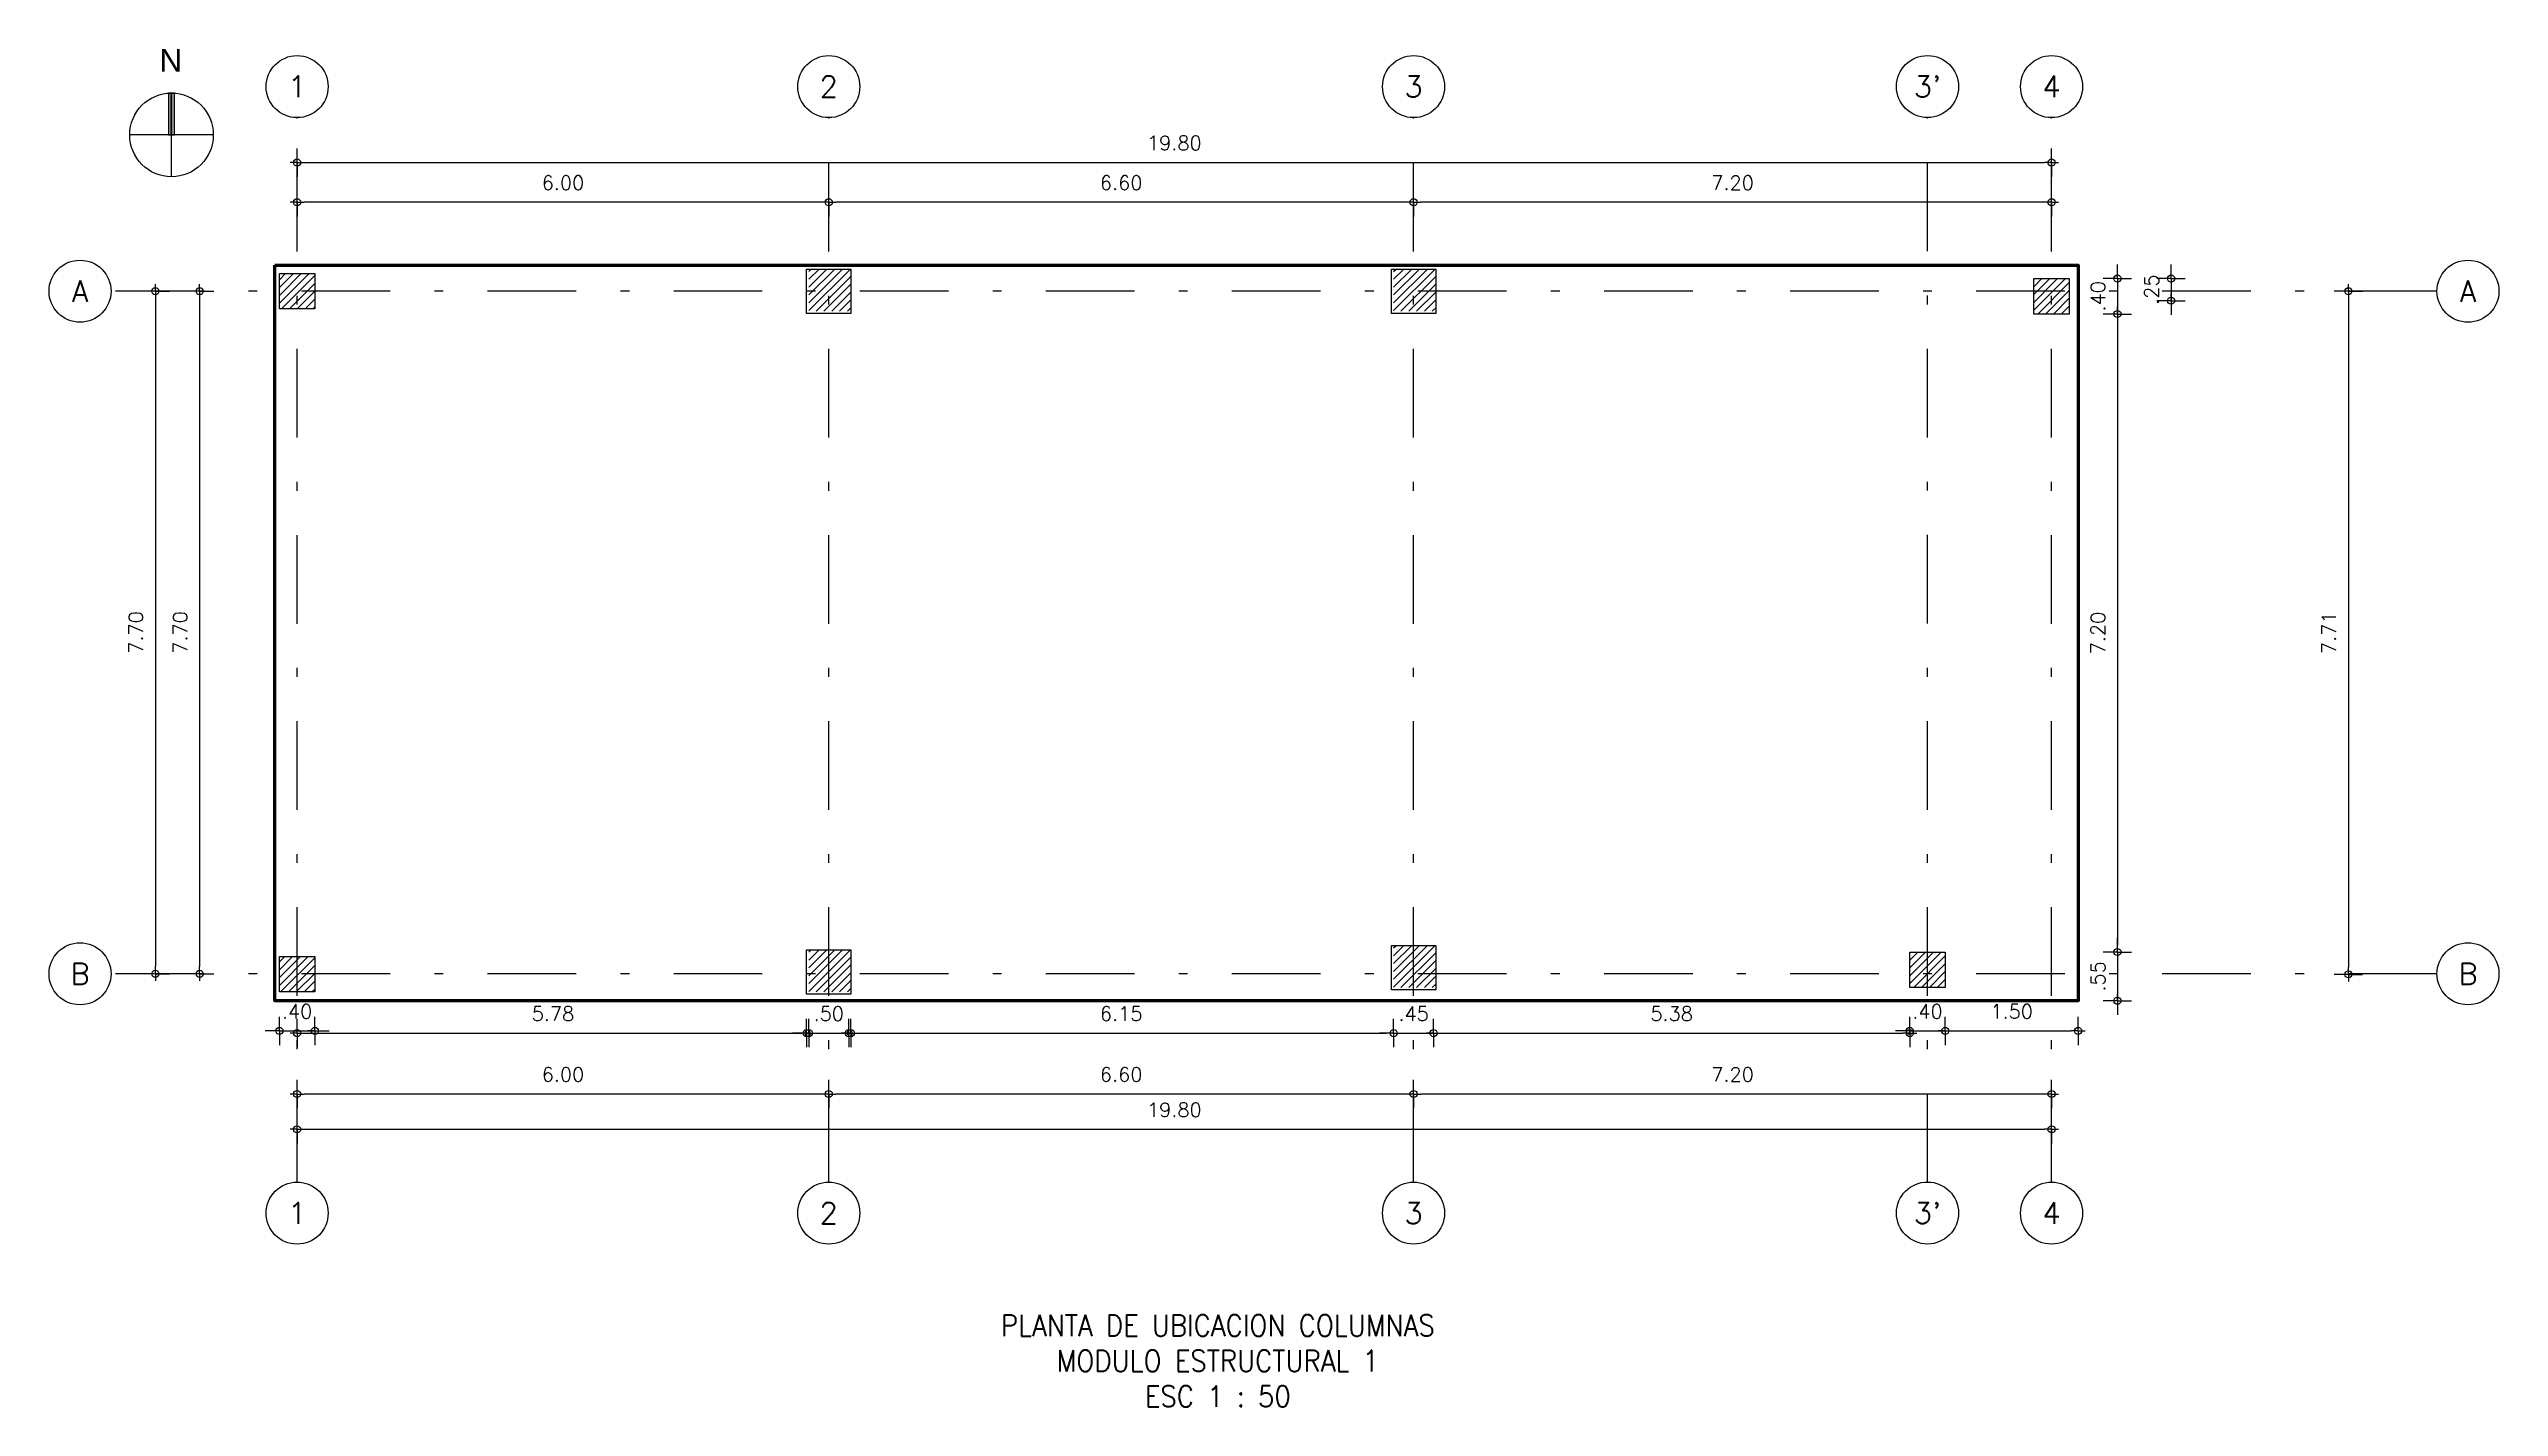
# Model space of a CAD drawing. Header units: feet. Extents: x -398 to 164, y -304 to 319.
# Drawn here: x -84 to -56.35, y -96.5 to -81.18 of the extents above; entities that cross this region are included whole.
import ezdxf
from ezdxf.enums import TextEntityAlignment as Align

# ---------------------------------------------------------------- set-up
doc = ezdxf.new("R2010")
doc.units = ezdxf.units.FT
doc.header["$MEASUREMENT"] = 0
doc.linetypes.add('TRAZO_Y_PUNTOX2', pattern=[2, 1, -0.5, 0, -0.5])
doc.layers.get('DEFPOINTS').update_dxf_attribs({"lineweight": 0})
for name, color, linetype in [('A-EJES', 8, 'TRAZO_Y_PUNTOX2'), ('COL-VIS', 1, 'Continuous'), ('DIM', 7, 'Continuous'), ('HATCH-COL', 9, 'Continuous'), ('PROV', 4, 'Continuous')]:
    doc.layers.add(name, color=color, linetype=linetype)
for name, color, linetype, lineweight in [('A_COLS', 1, 'Continuous', 60), ('A_MURO', 7, 'Continuous', 40), ('A_TEXT', 154, 'Continuous', 0), ('A_TEXT-SIMB', 195, 'Continuous', 20), ('TX', 60, 'Continuous', 0)]:
    doc.layers.add(name, color=color, linetype=linetype, lineweight=lineweight)
doc.styles.add('ARIAL', font='arial.ttf')
doc.styles.add('D100N', font='romans.shx', dxfattribs={"height": 0.16})
doc.styles.add('SETEYCO', font='ROMANS.shx', dxfattribs={"width": 0.9, "height": 0.24})
doc.dimstyles.new('D100', dxfattribs={"dimtxt": 0.15, "dimasz": 0.08, "dimexe": 0, "dimexo": 0, "dimgap": 0.14, "dimtad": 1, "dimzin": 4, "dimdsep": 46, "dimtxsty": 'D100N', "dimblk1": 'DIMBLK', "dimblk2": 'DIMBLK', "dimsah": 1, "dimcen": 0.09, "dimse1": 1, "dimse2": 1, "dimclrd": 9, "dimclre": 256, "dimclrt": 256, "dimadec": 0, "dimazin": 0, "dimtfac": 6, "dimtix": 1, "dimtmove": 2, "dimatfit": 3, "dimfxl": 1, "dimtvp": 0.466667, "dimtolj": 1, "dimtzin": 4, "dimarcsym": 0})

msp = doc.modelspace()

# ---------------------------------------------------------------- texts
at = {"layer": 'TX', "insert": (-70.8106, -95.9846), "char_height": 0.24, "attachment_point": 5, "style": 'SETEYCO'}
msp.add_mtext('PLANTA DE UBICACION COLUMNAS\\PMODULO ESTRUCTURAL 1\\PESC 1 : 50', dxfattribs=at)

# ---------------------------------------------------------------- blocks, each defined once
blk = doc.blocks.new('DIMBLK')
for q in [(0, 2), (0, -2), (-1, 0), (1, 0)]:
    blk.add_line((0, 0), q)
blk.add_circle((0, 0), 0.5)
blk = doc.blocks.new('*D184')
at = {"layer": 'DEFPOINTS', "color": 0, "transparency": 16777216}
for p in [(-81.68, -83.917), (-82.301, -91.617), (-81.401, -91.617)]:
    blk.add_point(p, dxfattribs=at)
at = {"layer": 'DIM', "color": 9, "lineweight": -2, "transparency": 16777216}
blk.add_line((-82.301, -83.997), (-82.301, -91.537), dxfattribs=at)
at = {"layer": 'DIM', "color": 9, "lineweight": -2, "transparency": 16777216, "xscale": 0.08, "yscale": 0.08, "zscale": 0.08}
for p, rotation in [((-82.301, -83.917), 90), ((-82.301, -91.617), 270)]:
    blk.add_blockref('DIMBLK', p, dxfattribs=dict(at, rotation=rotation))
at = {"layer": 'DIM', "transparency": 16777216, "insert": (-82.521, -87.767), "char_height": 0.16, "attachment_point": 5, "rotation": 90, "style": 'D100N'}
blk.add_mtext('\\A1;7.70', dxfattribs=at)
blk = doc.blocks.new('*D185')
at = {"layer": 'DEFPOINTS', "color": 0, "transparency": 16777216}
for p in [(-81.68, -83.917), (-82.801, -91.617), (-81.451, -91.617)]:
    blk.add_point(p, dxfattribs=at)
at = {"layer": 'DIM', "color": 9, "lineweight": -2, "transparency": 16777216}
blk.add_line((-82.801, -83.997), (-82.801, -91.537), dxfattribs=at)
at = {"layer": 'DIM', "color": 9, "lineweight": -2, "transparency": 16777216, "xscale": 0.08, "yscale": 0.08, "zscale": 0.08}
for p, rotation in [((-82.801, -83.917), 90), ((-82.801, -91.617), 270)]:
    blk.add_blockref('DIMBLK', p, dxfattribs=dict(at, rotation=rotation))
at = {"layer": 'DIM', "transparency": 16777216, "insert": (-83.021, -87.767), "char_height": 0.16, "attachment_point": 5, "rotation": 90, "style": 'D100N'}
blk.add_mtext('\\A1;7.70', dxfattribs=at)
blk = doc.blocks.new('*D186')
at = {"layer": 'DEFPOINTS', "color": 0, "transparency": 16777216}
for p in [(-58.698, -83.917), (-61.101, -91.624), (-58.051, -91.624)]:
    blk.add_point(p, dxfattribs=at)
at = {"layer": 'DIM', "color": 9, "lineweight": -2, "transparency": 16777216}
blk.add_line((-58.051, -83.997), (-58.051, -91.544), dxfattribs=at)
at = {"layer": 'DIM', "color": 9, "lineweight": -2, "transparency": 16777216, "xscale": 0.08, "yscale": 0.08, "zscale": 0.08}
for p, rotation in [((-58.051, -83.917), 90), ((-58.051, -91.624), 270)]:
    blk.add_blockref('DIMBLK', p, dxfattribs=dict(at, rotation=rotation))
at = {"layer": 'DIM', "transparency": 16777216, "insert": (-58.271, -87.77), "char_height": 0.16, "attachment_point": 5, "rotation": 90, "style": 'D100N'}
blk.add_mtext('\\A1;7.71', dxfattribs=at)
blk = doc.blocks.new('*D187')
at = {"layer": 'DEFPOINTS', "color": 0, "transparency": 16777216}
for p in [(-68.601, -91.773), (-61.401, -92.845), (-68.601, -92.974)]:
    blk.add_point(p, dxfattribs=at)
at = {"layer": 'DIM', "color": 9, "lineweight": -2, "transparency": 16777216}
blk.add_line((-61.481, -92.974), (-68.521, -92.974), dxfattribs=at)
at = {"layer": 'DIM', "color": 9, "lineweight": -2, "transparency": 16777216, "xscale": 0.08, "yscale": 0.08, "zscale": 0.08, "rotation": 180}
blk.add_blockref('DIMBLK', (-68.601, -92.974), dxfattribs=at)
at = {"layer": 'DIM', "color": 9, "lineweight": -2, "transparency": 16777216, "xscale": 0.08, "yscale": 0.08, "zscale": 0.08}
blk.add_blockref('DIMBLK', (-61.401, -92.974), dxfattribs=at)
at = {"layer": 'DIM', "transparency": 16777216, "insert": (-65.001, -92.754), "char_height": 0.16, "attachment_point": 5, "style": 'D100N'}
blk.add_mtext('\\A1;7.20', dxfattribs=at)
blk = doc.blocks.new('*D188')
at = {"layer": 'DEFPOINTS', "color": 0, "transparency": 16777216}
for p in [(-68.601, -91.773), (-75.201, -91.822), (-75.201, -92.974)]:
    blk.add_point(p, dxfattribs=at)
at = {"layer": 'DIM', "color": 9, "lineweight": -2, "transparency": 16777216}
blk.add_line((-68.681, -92.974), (-75.121, -92.974), dxfattribs=at)
at = {"layer": 'DIM', "color": 9, "lineweight": -2, "transparency": 16777216, "xscale": 0.08, "yscale": 0.08, "zscale": 0.08, "rotation": 180}
blk.add_blockref('DIMBLK', (-75.201, -92.974), dxfattribs=at)
at = {"layer": 'DIM', "color": 9, "lineweight": -2, "transparency": 16777216, "xscale": 0.08, "yscale": 0.08, "zscale": 0.08}
blk.add_blockref('DIMBLK', (-68.601, -92.974), dxfattribs=at)
at = {"layer": 'DIM', "transparency": 16777216, "insert": (-71.901, -92.754), "char_height": 0.16, "attachment_point": 5, "style": 'D100N'}
blk.add_mtext('\\A1;6.60', dxfattribs=at)
blk = doc.blocks.new('*D189')
at = {"layer": 'DEFPOINTS', "color": 0, "transparency": 16777216}
for p in [(-81.201, -91.822), (-75.201, -91.822), (-81.201, -92.974)]:
    blk.add_point(p, dxfattribs=at)
at = {"layer": 'DIM', "color": 9, "lineweight": -2, "transparency": 16777216}
blk.add_line((-75.281, -92.974), (-81.121, -92.974), dxfattribs=at)
at = {"layer": 'DIM', "color": 9, "lineweight": -2, "transparency": 16777216, "xscale": 0.08, "yscale": 0.08, "zscale": 0.08, "rotation": 180}
blk.add_blockref('DIMBLK', (-81.201, -92.974), dxfattribs=at)
at = {"layer": 'DIM', "color": 9, "lineweight": -2, "transparency": 16777216, "xscale": 0.08, "yscale": 0.08, "zscale": 0.08}
blk.add_blockref('DIMBLK', (-75.201, -92.974), dxfattribs=at)
at = {"layer": 'DIM', "transparency": 16777216, "insert": (-78.201, -92.754), "char_height": 0.16, "attachment_point": 5, "style": 'D100N'}
blk.add_mtext('\\A1;6.00', dxfattribs=at)
blk = doc.blocks.new('*D190')
at = {"layer": 'DEFPOINTS', "color": 0, "transparency": 16777216}
for p in [(-61.401, -91.624), (-81.201, -91.822), (-61.401, -93.372)]:
    blk.add_point(p, dxfattribs=at)
at = {"layer": 'DIM', "color": 9, "lineweight": -2, "transparency": 16777216}
blk.add_line((-81.121, -93.372), (-61.481, -93.372), dxfattribs=at)
at = {"layer": 'DIM', "color": 9, "lineweight": -2, "transparency": 16777216, "xscale": 0.08, "yscale": 0.08, "zscale": 0.08, "rotation": 180}
blk.add_blockref('DIMBLK', (-81.201, -93.372), dxfattribs=at)
at = {"layer": 'DIM', "color": 9, "lineweight": -2, "transparency": 16777216, "xscale": 0.08, "yscale": 0.08, "zscale": 0.08}
blk.add_blockref('DIMBLK', (-61.401, -93.372), dxfattribs=at)
at = {"layer": 'DIM', "transparency": 16777216, "insert": (-71.301, -93.152), "char_height": 0.16, "attachment_point": 5, "style": 'D100N'}
blk.add_mtext('\\A1;19.80', dxfattribs=at)
blk = doc.blocks.new('*D191')
at = {"layer": 'DEFPOINTS', "color": 0, "transparency": 16777216}
for p in [(-68.601, -82.913), (-68.601, -83.774), (-61.401, -83.774)]:
    blk.add_point(p, dxfattribs=at)
at = {"layer": 'DIM', "color": 9, "lineweight": -2, "transparency": 16777216}
blk.add_line((-61.481, -82.913), (-68.521, -82.913), dxfattribs=at)
at = {"layer": 'DIM', "color": 9, "lineweight": -2, "transparency": 16777216, "xscale": 0.08, "yscale": 0.08, "zscale": 0.08, "rotation": 180}
blk.add_blockref('DIMBLK', (-68.601, -82.913), dxfattribs=at)
at = {"layer": 'DIM', "color": 9, "lineweight": -2, "transparency": 16777216, "xscale": 0.08, "yscale": 0.08, "zscale": 0.08}
blk.add_blockref('DIMBLK', (-61.401, -82.913), dxfattribs=at)
at = {"layer": 'DIM', "transparency": 16777216, "insert": (-65.001, -82.693), "char_height": 0.16, "attachment_point": 5, "style": 'D100N'}
blk.add_mtext('\\A1;7.20', dxfattribs=at)
blk = doc.blocks.new('*D192')
at = {"layer": 'DEFPOINTS', "color": 0, "transparency": 16777216}
for p in [(-75.201, -82.913), (-75.201, -83.722), (-68.601, -83.774)]:
    blk.add_point(p, dxfattribs=at)
at = {"layer": 'DIM', "color": 9, "lineweight": -2, "transparency": 16777216}
blk.add_line((-68.681, -82.913), (-75.121, -82.913), dxfattribs=at)
at = {"layer": 'DIM', "color": 9, "lineweight": -2, "transparency": 16777216, "xscale": 0.08, "yscale": 0.08, "zscale": 0.08, "rotation": 180}
blk.add_blockref('DIMBLK', (-75.201, -82.913), dxfattribs=at)
at = {"layer": 'DIM', "color": 9, "lineweight": -2, "transparency": 16777216, "xscale": 0.08, "yscale": 0.08, "zscale": 0.08}
blk.add_blockref('DIMBLK', (-68.601, -82.913), dxfattribs=at)
at = {"layer": 'DIM', "transparency": 16777216, "insert": (-71.901, -82.693), "char_height": 0.16, "attachment_point": 5, "style": 'D100N'}
blk.add_mtext('\\A1;6.60', dxfattribs=at)
blk = doc.blocks.new('*D193')
at = {"layer": 'DEFPOINTS', "color": 0, "transparency": 16777216}
for p in [(-81.201, -82.913), (-81.201, -83.622), (-75.201, -83.722)]:
    blk.add_point(p, dxfattribs=at)
at = {"layer": 'DIM', "color": 9, "lineweight": -2, "transparency": 16777216}
blk.add_line((-75.281, -82.913), (-81.121, -82.913), dxfattribs=at)
at = {"layer": 'DIM', "color": 9, "lineweight": -2, "transparency": 16777216, "xscale": 0.08, "yscale": 0.08, "zscale": 0.08, "rotation": 180}
blk.add_blockref('DIMBLK', (-81.201, -82.913), dxfattribs=at)
at = {"layer": 'DIM', "color": 9, "lineweight": -2, "transparency": 16777216, "xscale": 0.08, "yscale": 0.08, "zscale": 0.08}
blk.add_blockref('DIMBLK', (-75.201, -82.913), dxfattribs=at)
at = {"layer": 'DIM', "transparency": 16777216, "insert": (-78.201, -82.693), "char_height": 0.16, "attachment_point": 5, "style": 'D100N'}
blk.add_mtext('\\A1;6.00', dxfattribs=at)
blk = doc.blocks.new('*D194')
at = {"layer": 'DEFPOINTS', "color": 0, "transparency": 16777216}
for p in [(-61.401, -82.465), (-81.201, -83.622), (-61.401, -83.774)]:
    blk.add_point(p, dxfattribs=at)
at = {"layer": 'DIM', "color": 9, "lineweight": -2, "transparency": 16777216}
blk.add_line((-81.121, -82.465), (-61.481, -82.465), dxfattribs=at)
at = {"layer": 'DIM', "color": 9, "lineweight": -2, "transparency": 16777216, "xscale": 0.08, "yscale": 0.08, "zscale": 0.08, "rotation": 180}
blk.add_blockref('DIMBLK', (-81.201, -82.465), dxfattribs=at)
at = {"layer": 'DIM', "color": 9, "lineweight": -2, "transparency": 16777216, "xscale": 0.08, "yscale": 0.08, "zscale": 0.08}
blk.add_blockref('DIMBLK', (-61.401, -82.465), dxfattribs=at)
at = {"layer": 'DIM', "transparency": 16777216, "insert": (-71.301, -82.245), "char_height": 0.16, "attachment_point": 5, "style": 'D100N'}
blk.add_mtext('\\A1;19.80', dxfattribs=at)
blk = doc.blocks.new('*D195')
at = {"layer": 'DEFPOINTS', "color": 0, "transparency": 16777216}
for p in [(-61.501, -83.774), (-61.601, -84.174), (-60.657, -84.174)]:
    blk.add_point(p, dxfattribs=at)
at = {"layer": 'DIM', "color": 9, "lineweight": -2, "transparency": 16777216}
for p, q in [((-60.657, -83.694), (-60.657, -83.614)), ((-60.657, -83.774), (-60.657, -84.174)), ((-60.657, -84.254), (-60.657, -84.334))]:
    blk.add_line(p, q, dxfattribs=at)
at = {"layer": 'DIM', "color": 9, "lineweight": -2, "transparency": 16777216, "xscale": 0.08, "yscale": 0.08, "zscale": 0.08}
for p, rotation in [((-60.657, -83.774), 270), ((-60.657, -84.174), 90)]:
    blk.add_blockref('DIMBLK', p, dxfattribs=dict(at, rotation=rotation))
at = {"layer": 'DIM', "transparency": 16777216, "insert": (-60.877, -83.974), "char_height": 0.16, "attachment_point": 5, "rotation": 90, "style": 'D100N'}
blk.add_mtext('\\A1;.40', dxfattribs=at)
blk = doc.blocks.new('*D196')
at = {"layer": 'DEFPOINTS', "color": 0, "transparency": 16777216}
for p in [(-61.201, -83.774), (-61.201, -84.024), (-60.052, -84.024)]:
    blk.add_point(p, dxfattribs=at)
at = {"layer": 'DIM', "color": 9, "lineweight": -2, "transparency": 16777216}
for p, q in [((-60.052, -83.694), (-60.052, -83.614)), ((-60.052, -83.774), (-60.052, -84.024)), ((-60.052, -84.104), (-60.052, -84.184))]:
    blk.add_line(p, q, dxfattribs=at)
at = {"layer": 'DIM', "color": 9, "lineweight": -2, "transparency": 16777216, "xscale": 0.08, "yscale": 0.08, "zscale": 0.08}
for p, rotation in [((-60.052, -83.774), 270), ((-60.052, -84.024), 90)]:
    blk.add_blockref('DIMBLK', p, dxfattribs=dict(at, rotation=rotation))
at = {"layer": 'DIM', "transparency": 16777216, "insert": (-60.272, -83.899), "char_height": 0.16, "attachment_point": 5, "rotation": 90, "style": 'D100N'}
blk.add_mtext('\\A1;.25', dxfattribs=at)
blk = doc.blocks.new('Norte CDI')
at = {"layer": 'PROV'}
h = blk.add_hatch(color=256, dxfattribs=at)
h.dxf.hatch_style = 1
edge = h.paths.add_edge_path()
edge.add_arc((0, 0), 0.674, 85.7451, 94.2549)
edge.add_line((-0.05, 0.672), (-0.05, 0))
edge.add_line((-0.05, 0), (0.05, 0))
edge.add_line((0.05, 0), (0.05, 0.672))
for p, q in [((0.674, 0), (-0.674, 0)), ((0, -0.674), (0, 0))]:
    blk.add_line(p, q, dxfattribs=at)
blk.add_lwpolyline([(0.05, 0.672, 0.037148), (-0.05, 0.672), (-0.05, 0), (0.05, 0)], format="xyb", close=True, dxfattribs=at)
blk.add_circle((0, 0), 0.674, dxfattribs=at)
blk = doc.blocks.new('NORTE')
at = {"layer": 'A_MURO'}
blk.add_line((0.65, 0), (1.3, 0), dxfattribs=at)
at = {"layer": 'A_TEXT-SIMB'}
for p, q in [((0.65, 0.65), (0.65, -0.65)), ((0, 0), (0.65, 0))]:
    blk.add_line(p, q, dxfattribs=at)
blk.add_circle((0.65, 0), 0.65, dxfattribs=at)
at = {"layer": 'A_TEXT', "style": 'ARIAL'}
blk.add_attdef('N', text='', height=0.35, dxfattribs=at).set_placement((1.53, -0.165), align=Align.CENTER)
blk = doc.blocks.new('EJE-90', base_point=(0, -0.23))
blk.add_circle((0, 0.12), 0.35)
at = {"style": 'SETEYCO'}
blk.add_attdef('ID-EJEJE', text='', height=0.24, dxfattribs=at).set_placement((0, 0), align=Align.CENTER)
blk = doc.blocks.new('*D213')
at = {"layer": 'DEFPOINTS', "color": 0, "transparency": 16777216}
for p in [(-81.201, -91.822), (-75.426, -91.847), (-75.426, -92.287)]:
    blk.add_point(p, dxfattribs=at)
at = {"layer": 'DIM', "color": 9, "lineweight": -2, "transparency": 16777216}
blk.add_line((-81.121, -92.287), (-75.506, -92.287), dxfattribs=at)
at = {"layer": 'DIM', "color": 9, "lineweight": -2, "transparency": 16777216, "xscale": 0.08, "yscale": 0.08, "zscale": 0.08, "rotation": 180}
blk.add_blockref('DIMBLK', (-81.201, -92.287), dxfattribs=at)
at = {"layer": 'DIM', "color": 9, "lineweight": -2, "transparency": 16777216, "xscale": 0.08, "yscale": 0.08, "zscale": 0.08}
blk.add_blockref('DIMBLK', (-75.426, -92.287), dxfattribs=at)
at = {"layer": 'DIM', "transparency": 16777216, "insert": (-78.314, -92.067), "char_height": 0.16, "attachment_point": 5, "style": 'D100N'}
blk.add_mtext('\\A1;5.78', dxfattribs=at)
blk = doc.blocks.new('*D214')
at = {"layer": 'DEFPOINTS', "color": 0, "transparency": 16777216}
for p in [(-75.451, -91.847), (-74.951, -91.847), (-74.951, -92.287)]:
    blk.add_point(p, dxfattribs=at)
at = {"layer": 'DIM', "color": 9, "lineweight": -2, "transparency": 16777216}
for p, q in [((-75.531, -92.287), (-75.611, -92.287)), ((-75.451, -92.287), (-74.951, -92.287)), ((-74.871, -92.287), (-74.791, -92.287))]:
    blk.add_line(p, q, dxfattribs=at)
at = {"layer": 'DIM', "color": 9, "lineweight": -2, "transparency": 16777216, "xscale": 0.08, "yscale": 0.08, "zscale": 0.08}
blk.add_blockref('DIMBLK', (-75.451, -92.287), dxfattribs=at)
at = {"layer": 'DIM', "color": 9, "lineweight": -2, "transparency": 16777216, "xscale": 0.08, "yscale": 0.08, "zscale": 0.08, "rotation": 180}
blk.add_blockref('DIMBLK', (-74.951, -92.287), dxfattribs=at)
at = {"layer": 'DIM', "transparency": 16777216, "insert": (-75.201, -92.067), "char_height": 0.16, "attachment_point": 5, "style": 'D100N'}
blk.add_mtext('\\A1;.50', dxfattribs=at)
blk = doc.blocks.new('*D215')
at = {"layer": 'DEFPOINTS', "color": 0, "transparency": 16777216}
for p in [(-68.826, -91.798), (-74.976, -91.847), (-68.826, -92.287)]:
    blk.add_point(p, dxfattribs=at)
at = {"layer": 'DIM', "color": 9, "lineweight": -2, "transparency": 16777216}
blk.add_line((-74.896, -92.287), (-68.906, -92.287), dxfattribs=at)
at = {"layer": 'DIM', "color": 9, "lineweight": -2, "transparency": 16777216, "xscale": 0.08, "yscale": 0.08, "zscale": 0.08, "rotation": 180}
blk.add_blockref('DIMBLK', (-74.976, -92.287), dxfattribs=at)
at = {"layer": 'DIM', "color": 9, "lineweight": -2, "transparency": 16777216, "xscale": 0.08, "yscale": 0.08, "zscale": 0.08}
blk.add_blockref('DIMBLK', (-68.826, -92.287), dxfattribs=at)
at = {"layer": 'DIM', "transparency": 16777216, "insert": (-71.901, -92.067), "char_height": 0.16, "attachment_point": 5, "style": 'D100N'}
blk.add_mtext('\\A1;6.15', dxfattribs=at)
blk = doc.blocks.new('*D216')
at = {"layer": 'DEFPOINTS', "color": 0, "transparency": 16777216}
for p in [(-68.826, -91.798), (-68.376, -91.798), (-68.376, -92.287)]:
    blk.add_point(p, dxfattribs=at)
at = {"layer": 'DIM', "color": 9, "lineweight": -2, "transparency": 16777216}
for p, q in [((-68.906, -92.287), (-68.986, -92.287)), ((-68.826, -92.287), (-68.376, -92.287)), ((-68.296, -92.287), (-68.216, -92.287))]:
    blk.add_line(p, q, dxfattribs=at)
at = {"layer": 'DIM', "color": 9, "lineweight": -2, "transparency": 16777216, "xscale": 0.08, "yscale": 0.08, "zscale": 0.08}
blk.add_blockref('DIMBLK', (-68.826, -92.287), dxfattribs=at)
at = {"layer": 'DIM', "color": 9, "lineweight": -2, "transparency": 16777216, "xscale": 0.08, "yscale": 0.08, "zscale": 0.08, "rotation": 180}
blk.add_blockref('DIMBLK', (-68.376, -92.287), dxfattribs=at)
at = {"layer": 'DIM', "transparency": 16777216, "insert": (-68.601, -92.067), "char_height": 0.16, "attachment_point": 5, "style": 'D100N'}
blk.add_mtext('\\A1;.45', dxfattribs=at)
blk = doc.blocks.new('*D217')
at = {"layer": 'DEFPOINTS', "color": 0, "transparency": 16777216}
for p in [(-68.376, -91.798), (-63.001, -91.772), (-63.001, -92.287)]:
    blk.add_point(p, dxfattribs=at)
at = {"layer": 'DIM', "color": 9, "lineweight": -2, "transparency": 16777216}
blk.add_line((-68.296, -92.287), (-63.081, -92.287), dxfattribs=at)
at = {"layer": 'DIM', "color": 9, "lineweight": -2, "transparency": 16777216, "xscale": 0.08, "yscale": 0.08, "zscale": 0.08, "rotation": 180}
blk.add_blockref('DIMBLK', (-68.376, -92.287), dxfattribs=at)
at = {"layer": 'DIM', "color": 9, "lineweight": -2, "transparency": 16777216, "xscale": 0.08, "yscale": 0.08, "zscale": 0.08}
blk.add_blockref('DIMBLK', (-63.001, -92.287), dxfattribs=at)
at = {"layer": 'DIM', "transparency": 16777216, "insert": (-65.689, -92.067), "char_height": 0.16, "attachment_point": 5, "style": 'D100N'}
blk.add_mtext('\\A1;5.38', dxfattribs=at)
blk = doc.blocks.new('*D218')
at = {"layer": 'DEFPOINTS', "color": 0, "transparency": 16777216}
for p in [(-63.001, -91.772), (-62.601, -91.772), (-62.601, -92.262)]:
    blk.add_point(p, dxfattribs=at)
at = {"layer": 'DIM', "color": 9, "lineweight": -2, "transparency": 16777216}
for p, q in [((-63.081, -92.262), (-63.161, -92.262)), ((-63.001, -92.262), (-62.601, -92.262)), ((-62.521, -92.262), (-62.441, -92.262))]:
    blk.add_line(p, q, dxfattribs=at)
at = {"layer": 'DIM', "color": 9, "lineweight": -2, "transparency": 16777216, "xscale": 0.08, "yscale": 0.08, "zscale": 0.08}
blk.add_blockref('DIMBLK', (-63.001, -92.262), dxfattribs=at)
at = {"layer": 'DIM', "color": 9, "lineweight": -2, "transparency": 16777216, "xscale": 0.08, "yscale": 0.08, "zscale": 0.08, "rotation": 180}
blk.add_blockref('DIMBLK', (-62.601, -92.262), dxfattribs=at)
at = {"layer": 'DIM', "transparency": 16777216, "insert": (-62.801, -92.042), "char_height": 0.16, "attachment_point": 5, "style": 'D100N'}
blk.add_mtext('\\A1;.40', dxfattribs=at)
blk = doc.blocks.new('*D219')
at = {"layer": 'DEFPOINTS', "color": 0, "transparency": 16777216}
for p in [(-62.601, -91.772), (-61.101, -91.922), (-61.101, -92.262)]:
    blk.add_point(p, dxfattribs=at)
at = {"layer": 'DIM', "color": 9, "lineweight": -2, "transparency": 16777216}
blk.add_line((-62.521, -92.262), (-61.181, -92.262), dxfattribs=at)
at = {"layer": 'DIM', "color": 9, "lineweight": -2, "transparency": 16777216, "xscale": 0.08, "yscale": 0.08, "zscale": 0.08, "rotation": 180}
blk.add_blockref('DIMBLK', (-62.601, -92.262), dxfattribs=at)
at = {"layer": 'DIM', "color": 9, "lineweight": -2, "transparency": 16777216, "xscale": 0.08, "yscale": 0.08, "zscale": 0.08}
blk.add_blockref('DIMBLK', (-61.101, -92.262), dxfattribs=at)
at = {"layer": 'DIM', "transparency": 16777216, "insert": (-61.851, -92.042), "char_height": 0.16, "attachment_point": 5, "style": 'D100N'}
blk.add_mtext('\\A1;1.50', dxfattribs=at)
blk = doc.blocks.new('*D220')
at = {"layer": 'DEFPOINTS', "color": 0, "transparency": 16777216}
for p in [(-61.601, -84.174), (-62.601, -91.372), (-60.657, -91.372)]:
    blk.add_point(p, dxfattribs=at)
at = {"layer": 'DIM', "color": 9, "lineweight": -2, "transparency": 16777216}
blk.add_line((-60.657, -84.254), (-60.657, -91.292), dxfattribs=at)
at = {"layer": 'DIM', "color": 9, "lineweight": -2, "transparency": 16777216, "xscale": 0.08, "yscale": 0.08, "zscale": 0.08}
for p, rotation in [((-60.657, -84.174), 90), ((-60.657, -91.372), 270)]:
    blk.add_blockref('DIMBLK', p, dxfattribs=dict(at, rotation=rotation))
at = {"layer": 'DIM', "transparency": 16777216, "insert": (-60.877, -87.773), "char_height": 0.16, "attachment_point": 5, "rotation": 90, "style": 'D100N'}
blk.add_mtext('\\A1;7.20', dxfattribs=at)
blk = doc.blocks.new('*D221')
at = {"layer": 'DEFPOINTS', "color": 0, "transparency": 16777216}
for p in [(-62.601, -91.372), (-61.156, -91.922), (-60.657, -91.922)]:
    blk.add_point(p, dxfattribs=at)
at = {"layer": 'DIM', "color": 9, "lineweight": -2, "transparency": 16777216}
for p, q in [((-60.657, -91.292), (-60.657, -91.212)), ((-60.657, -91.372), (-60.657, -91.922)), ((-60.657, -92.002), (-60.657, -92.082))]:
    blk.add_line(p, q, dxfattribs=at)
at = {"layer": 'DIM', "color": 9, "lineweight": -2, "transparency": 16777216, "xscale": 0.08, "yscale": 0.08, "zscale": 0.08}
for p, rotation in [((-60.657, -91.372), 270), ((-60.657, -91.922), 90)]:
    blk.add_blockref('DIMBLK', p, dxfattribs=dict(at, rotation=rotation))
at = {"layer": 'DIM', "transparency": 16777216, "insert": (-60.877, -91.647), "char_height": 0.16, "attachment_point": 5, "rotation": 90, "style": 'D100N'}
blk.add_mtext('\\A1;.55', dxfattribs=at)
blk = doc.blocks.new('*D250')
at = {"layer": 'DEFPOINTS', "color": 0, "transparency": 16777216}
for p in [(-81.401, -91.822), (-81.001, -91.822), (-81.001, -92.262)]:
    blk.add_point(p, dxfattribs=at)
at = {"layer": 'DIM', "color": 9, "lineweight": -2, "transparency": 16777216}
for p, q in [((-81.481, -92.262), (-81.561, -92.262)), ((-81.401, -92.262), (-81.001, -92.262)), ((-80.921, -92.262), (-80.841, -92.262))]:
    blk.add_line(p, q, dxfattribs=at)
at = {"layer": 'DIM', "color": 9, "lineweight": -2, "transparency": 16777216, "xscale": 0.08, "yscale": 0.08, "zscale": 0.08}
blk.add_blockref('DIMBLK', (-81.401, -92.262), dxfattribs=at)
at = {"layer": 'DIM', "color": 9, "lineweight": -2, "transparency": 16777216, "xscale": 0.08, "yscale": 0.08, "zscale": 0.08, "rotation": 180}
blk.add_blockref('DIMBLK', (-81.001, -92.262), dxfattribs=at)
at = {"layer": 'DIM', "transparency": 16777216, "insert": (-81.201, -92.042), "char_height": 0.16, "attachment_point": 5, "style": 'D100N'}
blk.add_mtext('\\A1;.40', dxfattribs=at)

# ---------------------------------------------------------------- dimensions: what is measured, and where the dimension line sits
at = {"layer": 'DIM'}
for base, p1, p2, picture, middle in [((-61.4013, -82.465), (-81.2013, -83.6221), (-61.4013, -83.7741), '*D194', (-71.3013, -82.245)), ((-81.2013, -82.913), (-75.201, -83.7221), (-81.2013, -83.6221), '*D193', (-78.2012, -82.693)), ((-75.201, -82.913), (-68.6013, -83.7741), (-75.201, -83.7221), '*D192', (-71.9011, -82.693)), ((-68.6013, -82.913), (-61.4013, -83.7741), (-68.6013, -83.7741), '*D191', (-65.0013, -82.693)), ((-61.4013, -93.372), (-81.2013, -91.8222), (-61.4013, -91.6241), '*D190', (-71.3013, -93.152)), ((-75.201, -92.9741), (-68.6013, -91.7729), (-75.201, -91.8221), '*D188', (-71.9011, -92.7541)), ((-68.6013, -92.9741), (-61.4013, -92.8452), (-68.6013, -91.7729), '*D187', (-65.0013, -92.7541)), ((-81.201, -92.9741), (-75.201, -91.8221), (-81.201, -91.8222), '*D189', (-78.201, -92.7541))]:
    dim = msp.add_linear_dim(base=base, p1=p1, p2=p2, dimstyle='D100', dxfattribs=at)
    dim.commit()
    dim.dimension.update_dxf_attribs({"geometry": picture, "text_midpoint": middle})
for base, p1, p2, picture, middle in [((-60.6571, -84.1741), (-61.5013, -83.7741), (-61.6013, -84.1741), '*D195', (-60.8771, -83.9741)), ((-60.052, -84.0241), (-61.2013, -83.7741), (-61.2013, -84.0241), '*D196', (-60.272, -83.8991)), ((-82.8013, -91.6175), (-81.6798, -83.9166), (-81.451, -91.6175), '*D185', (-83.0213, -87.767)), ((-82.3013, -91.6175), (-81.6798, -83.9166), (-81.401, -91.6175), '*D184', (-82.5213, -87.767)), ((-58.0513, -91.6241), (-58.6984, -83.9166), (-61.101, -91.6241), '*D186', (-58.2713, -87.7704))]:
    dim = msp.add_linear_dim(base=base, p1=p1, p2=p2, angle=90, dimstyle='D100', dxfattribs=at)
    dim.commit()
    dim.dimension.update_dxf_attribs({"geometry": picture, "text_midpoint": middle})
for base, p1, p2, picture, middle in [((-60.6571, -91.3721), (-61.6013, -84.1741), (-62.601, -91.3721), '*D220', (-60.8771, -87.7731)), ((-60.6571, -91.9221), (-62.601, -91.3721), (-61.1564, -91.9221), '*D221', (-60.8771, -91.6471))]:
    dim = msp.add_linear_dim(base=base, p1=p1, p2=p2, angle=90, dimstyle='D100', override={"dimfxl": 0}, dxfattribs=at)
    dim.commit()
    dim.dimension.update_dxf_attribs({"geometry": picture, "text_midpoint": middle})
for base, p1, p2, picture, middle in [((-68.8261, -92.2871), (-74.976, -91.8471), (-68.8261, -91.7979), '*D215', (-71.901, -92.0671)), ((-68.3761, -92.2871), (-68.8261, -91.7979), (-68.3761, -91.7979), '*D216', (-68.6011, -92.0671)), ((-63.001, -92.2871), (-68.3761, -91.7979), (-63.001, -91.7721), '*D217', (-65.6885, -92.0671)), ((-62.601, -92.2621), (-63.001, -91.7721), (-62.601, -91.7721), '*D218', (-62.801, -92.0421)), ((-61.101, -92.2621), (-62.601, -91.7721), (-61.101, -91.9221), '*D219', (-61.851, -92.0421)), ((-81.001, -92.2621), (-81.401, -91.8222), (-81.001, -91.8222), '*D250', (-81.201, -92.0421)), ((-75.426, -92.2869), (-81.2013, -91.8222), (-75.426, -91.8471), '*D213', (-78.3137, -92.0669)), ((-74.951, -92.2871), (-75.451, -91.8471), (-74.951, -91.8471), '*D214', (-75.201, -92.0671))]:
    dim = msp.add_linear_dim(base=base, p1=p1, p2=p2, dimstyle='D100', override={"dimfxl": 0}, dxfattribs=at)
    dim.commit()
    dim.dimension.update_dxf_attribs({"geometry": picture, "text_midpoint": middle})

# ---------------------------------------------------------------- hatches: boundary and pattern name
at = {"layer": 'HATCH-COL'}
h = msp.add_hatch(dxfattribs=at)
h.set_pattern_fill('ANSI31', color=256, scale=0.5)
h.set_pattern_definition([(45, (-0.65007, 0.05751), (-0.044194174, 0.044194174), [])])
h.paths.add_polyline_path([(-81.4013, -84.1166), (-81.4013, -83.7166), (-81.0013, -83.7166), (-81.0013, -84.1166)])
h = msp.add_hatch(dxfattribs=at)
h.set_pattern_fill('ANSI31', color=256, scale=0.5)
h.set_pattern_definition([(45, (-0.17472, 7.73251), (-0.044194174, 0.044194174), [])])
h.paths.add_polyline_path([(-75.426, -84.1416), (-75.426, -83.6666), (-74.951, -83.6666), (-74.951, -84.1416)])
h = msp.add_hatch(dxfattribs=at)
h.set_pattern_fill('ANSI31', color=256, scale=0.5)
h.set_pattern_definition([(45, (6.42498, 7.73251), (-0.044194174, 0.044194174), [])])
h.paths.add_polyline_path([(-68.8263, -84.1416), (-68.8263, -83.6666), (-68.3513, -83.6666), (-68.3513, -84.1416)])
h = msp.add_hatch(dxfattribs=at)
h.set_pattern_fill('ANSI31', color=256, scale=0.5)
h.set_pattern_definition([(45, (16.98951, 0.823893), (-0.044194174, 0.044194174), [])])
h.paths.add_polyline_path([(-61.6013, -84.1741), (-61.6013, -83.7741), (-61.2013, -83.7741), (-61.2013, -84.1741)])
h = msp.add_hatch(dxfattribs=at)
h.set_pattern_fill('ANSI31', color=256, scale=0.5)
h.set_pattern_definition([(45, (-0.649736, 0.05195), (-0.044194174, 0.044194174), [])])
h.paths.add_polyline_path([(-81.401, -91.8222), (-81.401, -91.4222), (-81.001, -91.4222), (-81.001, -91.8222)])
h = msp.add_hatch(dxfattribs=at)
h.set_pattern_fill('ANSI31', color=256, scale=0.5)
h.set_pattern_definition([(45, (-0.174724, 0.05207), (-0.044194174, 0.044194174), [])])
h.paths.add_polyline_path([(-75.426, -91.8221), (-75.426, -91.3471), (-74.951, -91.3471), (-74.951, -91.8221)])
h = msp.add_hatch(dxfattribs=at)
h.set_pattern_fill('ANSI31', color=256, scale=0.5)
h.set_pattern_definition([(45, (6.42498, 0.10121), (-0.044194174, 0.044194174), [])])
h.paths.add_polyline_path([(-68.8263, -91.7729), (-68.8263, -91.2979), (-68.3513, -91.2979), (-68.3513, -91.7729)])
h = msp.add_hatch(dxfattribs=at)
h.set_pattern_fill('ANSI31', color=256, scale=0.5)
h.set_pattern_definition([(45, (-1.399723, 0.10207), (-0.044194174, 0.044194174), [])])
h.paths.add_polyline_path([(-63.001, -91.7721), (-63.001, -91.3721), (-62.601, -91.3721), (-62.601, -91.7721)])

# ---------------------------------------------------------------- linework, layer by layer
at = {"layer": 'A-EJES'}
for points in [[(-81.2013, -93.9675), (-81.2013, -81.9584)], [(-75.201, -93.9675), (-75.201, -81.9584)], [(-68.6013, -93.9675), (-68.6013, -81.9584)], [(-62.801, -93.9666), (-62.801, -81.9575)], [(-61.4013, -93.9675), (-61.4013, -81.9584)], [(-57.0513, -83.9166), (-83.3013, -83.9166)], [(-57.0513, -91.6175), (-83.3013, -91.6175)]]:
    msp.add_lwpolyline(points, dxfattribs=at)
at = {"layer": 'A_COLS'}
msp.add_lwpolyline([(-81.451, -83.6221), (-61.101, -83.6221), (-61.101, -91.9221), (-81.451, -91.9221)], close=True, dxfattribs=at)
at = {"layer": 'COL-VIS'}
for points in [[(-81.4013, -84.1166), (-81.4013, -83.7166), (-81.0013, -83.7166), (-81.0013, -84.1166)], [(-75.451, -83.6666), (-74.951, -83.6666), (-74.951, -84.1666), (-75.451, -84.1666)], [(-68.8513, -83.6666), (-68.3513, -83.6666), (-68.3513, -84.1666), (-68.8513, -84.1666)], [(-61.6013, -84.1741), (-61.6013, -83.7741), (-61.2013, -83.7741), (-61.2013, -84.1741)], [(-81.401, -91.8222), (-81.401, -91.4222), (-81.001, -91.4222), (-81.001, -91.8222)], [(-75.451, -91.3471), (-74.951, -91.3471), (-74.951, -91.8471), (-75.451, -91.8471)], [(-68.8513, -91.2979), (-68.3513, -91.2979), (-68.3513, -91.7979), (-68.8513, -91.7979)], [(-63.001, -91.7721), (-63.001, -91.3721), (-62.601, -91.3721), (-62.601, -91.7721)]]:
    msp.add_lwpolyline(points, close=True, dxfattribs=at)

# ---------------------------------------------------------------- block references
ref = msp.add_blockref('NORTE', (-82.6186, -82.6248), dxfattribs=dict(xscale=0.7257532145892001, yscale=0.7257532145892001, zscale=0.7257532145892001, rotation=90))
ref.add_attrib('N', 'N', dxfattribs={"layer": 'A_TEXT', "height": 0.254, "style": 'ARIAL'}).set_placement((-82.499, -81.5144), align=Align.BOTTOM_RIGHT)
for p, values in [((-81.2013, -81.9584), {'ID-EJEJE': '1'}), ((-75.201, -81.9584), {'ID-EJEJE': '2'}), ((-68.6013, -81.9584), {'ID-EJEJE': '3'}), ((-62.801, -81.9575), {'ID-EJEJE': "3'"}), ((-61.4013, -81.9584), {'ID-EJEJE': '4'}), ((-83.6513, -84.2666), {'ID-EJEJE': 'A'}), ((-56.7013, -84.2666), {'ID-EJEJE': 'A'}), ((-83.6513, -91.9675), {'ID-EJEJE': 'B'}), ((-56.7013, -91.9675), {'ID-EJEJE': 'B'}), ((-81.2013, -94.6675), {'ID-EJEJE': '1'}), ((-75.201, -94.6675), {'ID-EJEJE': '2'}), ((-68.6013, -94.6675), {'ID-EJEJE': '3'}), ((-62.801, -94.6666), {'ID-EJEJE': "3'"}), ((-61.4013, -94.6675), {'ID-EJEJE': '4'})]:
    msp.add_blockref('EJE-90', p).add_auto_attribs(values)
at = {"layer": 'PROV', "xscale": 0.7000000000000001, "yscale": 0.7000000000000001, "zscale": 0.7000000000000001}
msp.add_blockref('Norte CDI', (-82.6186, -82.1531), dxfattribs=at)

msp.set_redraw_order([(e.dxf.handle, doc.entitydb.next_handle()) for e in msp.query("TEXT MTEXT ATTDEF DIMENSION ARC_DIMENSION")])  # texts and dimensions are drawn at this point

doc.saveas('drawing.dxf')
